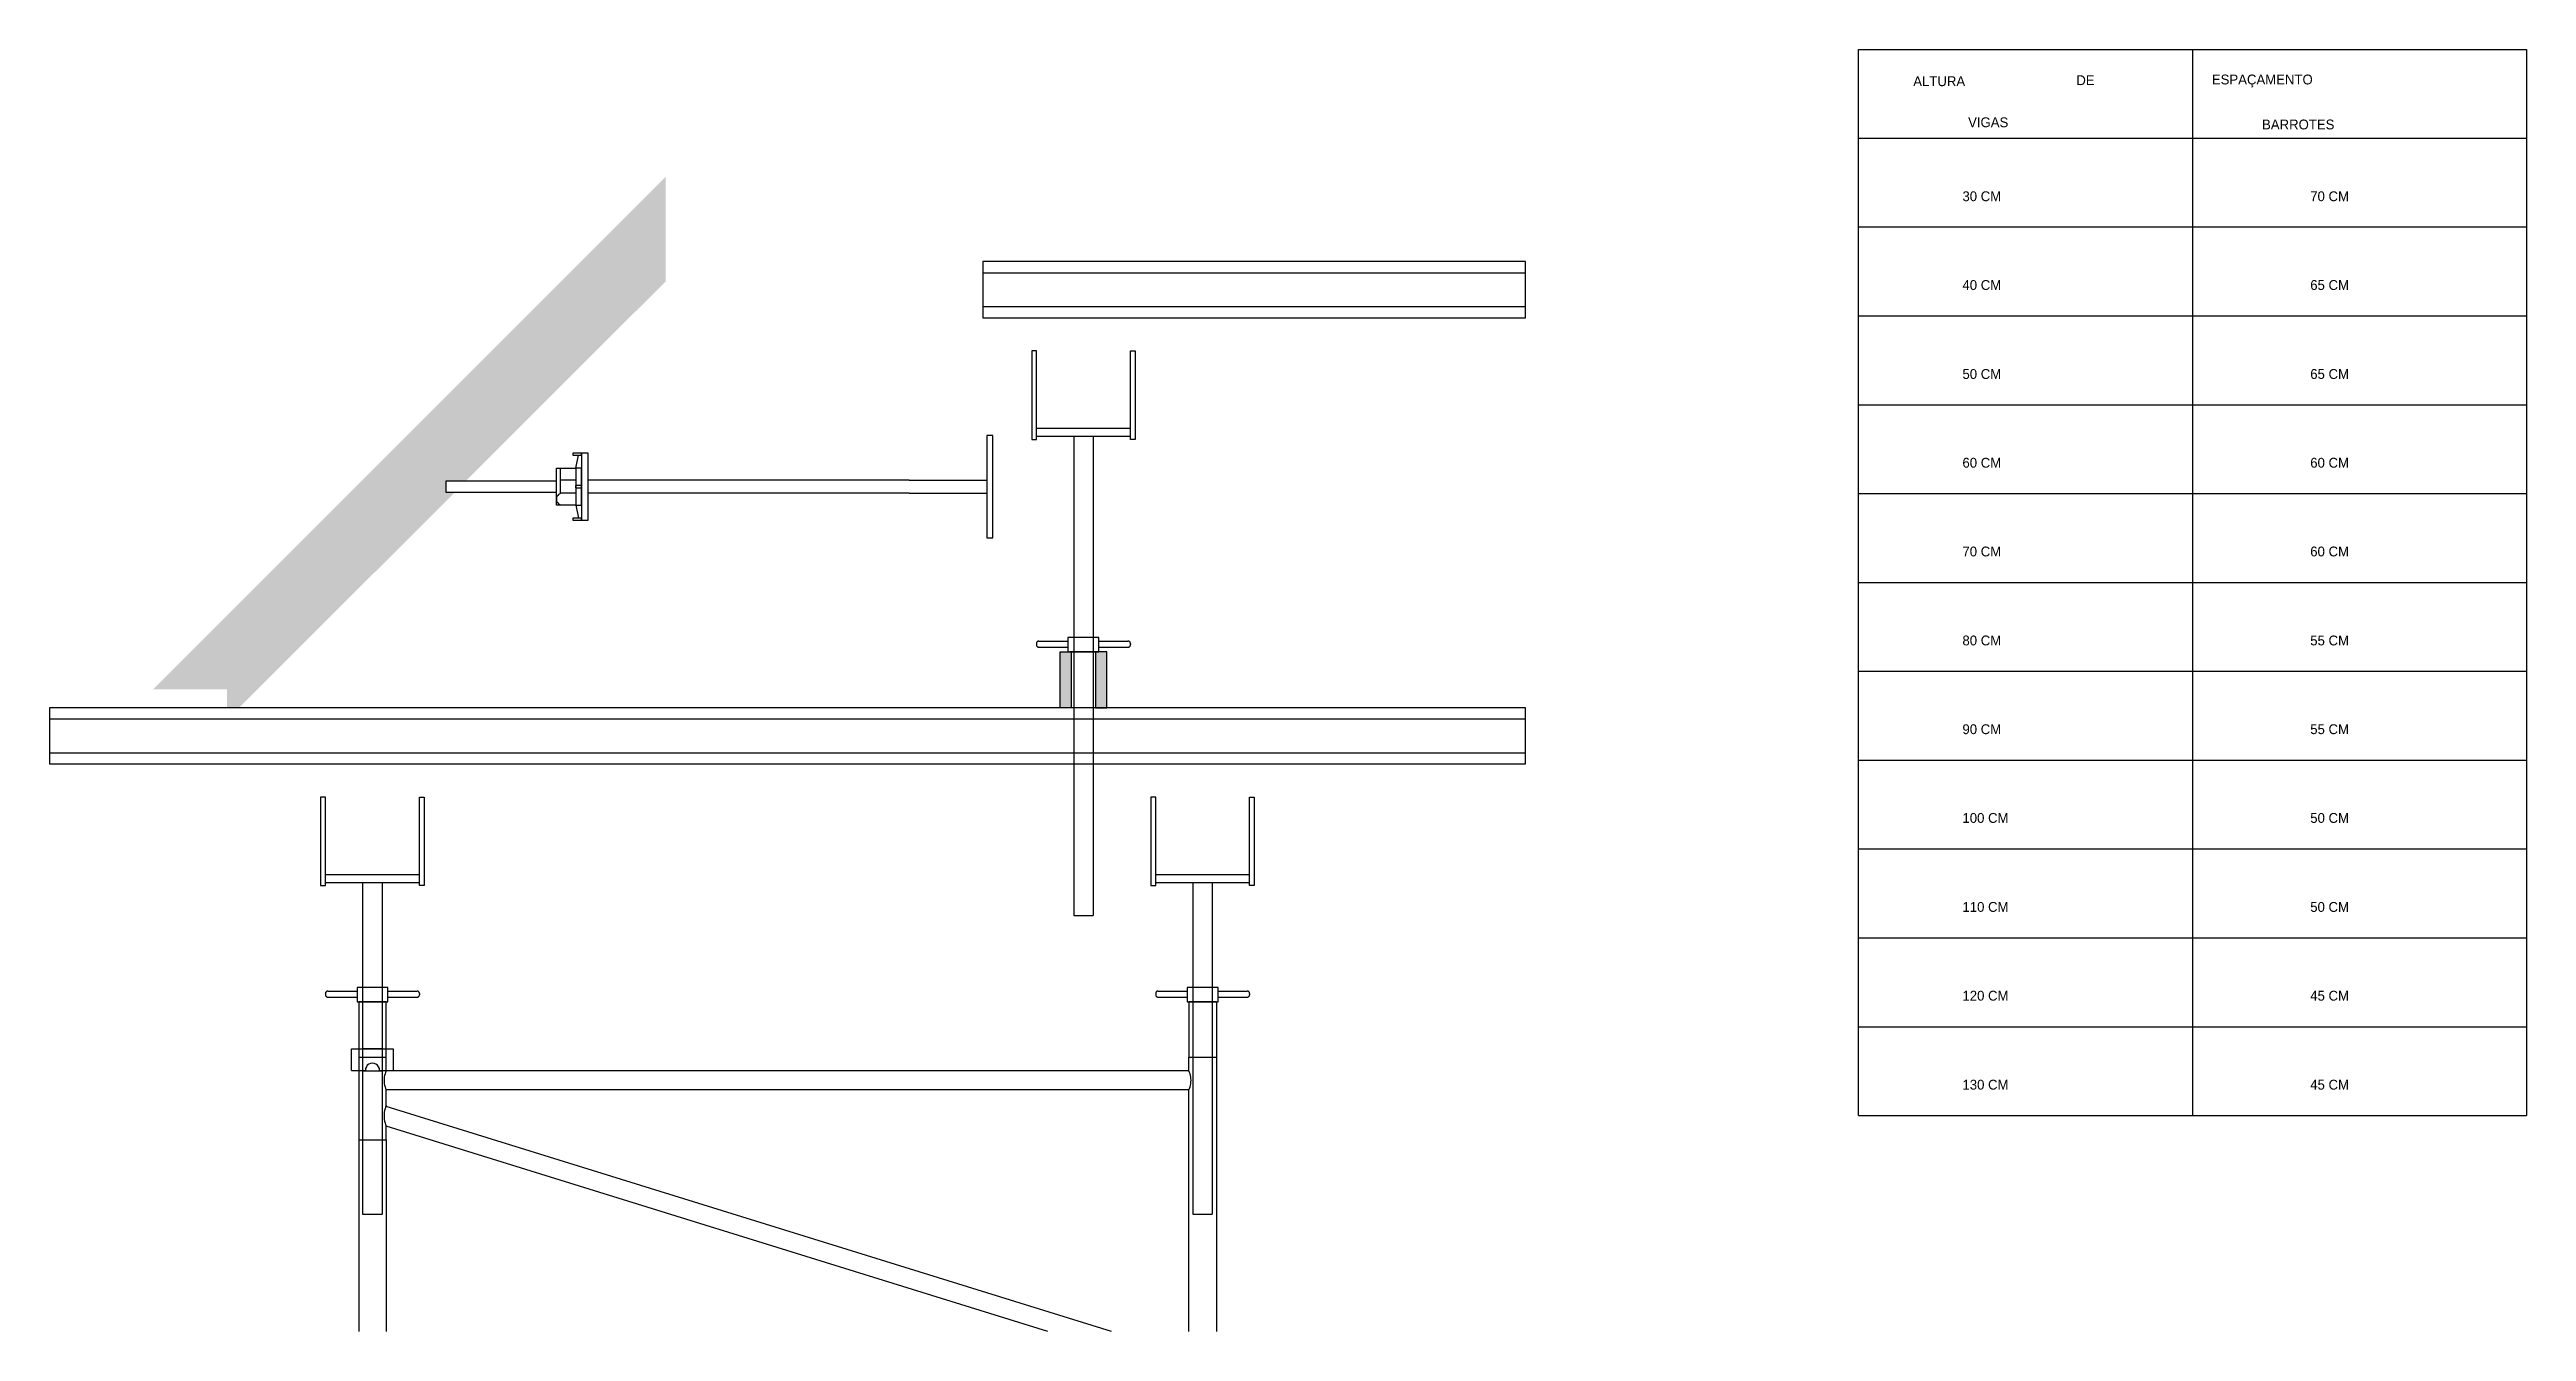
# Model space of a CAD drawing. Header units: metres. Extents: x 230 to 3694, y -1092 to 278.
# Drawn here: x 1909 to 2916, y -296 to 225 of the extents above; entities that cross this region are included whole.
import ezdxf

# ---------------------------------------------------------------- set-up
doc = ezdxf.new("R2010")
doc.units = ezdxf.units.M
for name, color, linetype in [('BARRA DE ANCORAGEM', 7, 'Continuous'), ('Demarcação 2', 254, 'Continuous'), ('Escoras', 2, 'Continuous'), ('Forcador', 251, 'Continuous'), ('GARFOS', 7, 'Continuous'), ('Perfil Metálico', 251, 'Continuous')]:
    doc.layers.add(name, color=color, linetype=linetype)

msp = doc.modelspace()

# ---------------------------------------------------------------- texts
at = {"layer": 'GARFOS'}
for s, p in [('ALTURA   ', (2667, 210.1)), ('DE', (2733.3, 210.5)), ('ESPAÇAMENTO', (2788.4, 210.8)), ('VIGAS', (2689.3, 193.4)), ('BARROTES', (2808.8, 192.5)), ('30 CM', (2687, 163.3)), ('70 CM', (2828.4, 163.3)), ('40 CM', (2687, 127.2)), ('65 CM', (2828.4, 127.2)), ('50 CM', (2687, 91)), ('65 CM', (2828.4, 91)), ('60 CM', (2687, 54.9)), ('60 CM', (2828.4, 54.9)), ('70 CM', (2687, 18.8)), ('60 CM', (2828.4, 18.8)), ('80 CM', (2687, -17.4)), ('55 CM', (2828.4, -17.4)), ('90 CM', (2687, -53.5)), ('55 CM', (2828.4, -53.5)), ('100 CM', (2687, -89.6)), ('50 CM', (2828.4, -89.6)), ('110 CM', (2687, -125.8)), ('50 CM', (2828.4, -125.8)), ('120 CM', (2687, -161.9)), ('45 CM', (2828.4, -161.9)), ('130 CM', (2687, -198.1)), ('45 CM', (2828.4, -198.1))]:
    msp.add_text(s, height=4, dxfattribs=at).set_placement(p)

# ---------------------------------------------------------------- hatches: boundary and pattern name
at = {"layer": 'Demarcação 2'}
h = msp.add_hatch(color=8, dxfattribs=at)
h.dxf.hatch_style = 1
h.paths.add_polyline_path([(2159.8, 130.7), (2159.8, 173.2), (1951.4, -35.3), (1981.4, -35.3), (1981.4, -42.8), (1986.3, -42.8), (2074.1, 44.9), (2070.4, 44.9), (2070.4, 49.4), (2078.5, 49.4)])
at = {"layer": 'Perfil Metálico'}
h = msp.add_hatch(color=8, dxfattribs=at)
h.dxf.hatch_style = 1
h.paths.add_polyline_path([(2320.2, -42.8), (2324.7, -42.8), (2324.7, -20), (2320.2, -20)])
h = msp.add_hatch(color=8, dxfattribs=at)
h.dxf.hatch_style = 1
h.paths.add_polyline_path([(2334.6, -42.8), (2339.1, -42.8), (2339.1, -20), (2334.6, -20)])

# ---------------------------------------------------------------- linework, layer by layer
at = {"layer": 'BARRA DE ANCORAGEM'}
for p, q in [((2125.6, 60.8), (2125.6, 33.5)), ((2123.3, 54.7), (2124.4, 60)), ((2115.6, 43.1), (2115.4, 42.6)), ((2115.4, 42.6), (2115.4, 42.1)), ((2115.4, 42.1), (2115.4, 41.5)), ((2115.4, 41.5), (2115.6, 41)), ((2115.9, 43.6), (2115.6, 43.1)), ((2115.6, 41), (2115.9, 40.6)), ((2116.2, 44), (2115.9, 43.6)), ((2115.9, 40.6), (2116.2, 40.2)), ((2116.7, 44.3), (2116.2, 44)), ((2117.1, 44.5), (2116.7, 44.3)), ((2159.8, 49.8), (2128.3, 49.8)), ((2159.8, 44.5), (2128.3, 44.5)), ((2258.8, 49.8), (2159.8, 49.8)), ((2258.8, 44.5), (2159.8, 44.5)), ((2258.8, 49.8), (2290.4, 49.8)), ((2258.8, 44.5), (2290.4, 44.5)), ((2116.2, 40.2), (2116.7, 39.9)), ((2116.7, 39.9), (2117.1, 39.6)), ((2123.3, 39.6), (2124.4, 34.3))]:
    msp.add_line(p, q, dxfattribs=at)
for points in [[(2125.6, 60.8), (2122, 60.8), (2122, 60), (2125.6, 60)], [(2128.3, 33.5), (2128.3, 60.8), (2125.6, 60.8), (2125.6, 33.5)], [(2292.8, 26.3), (2292.8, 68), (2290.4, 68), (2290.4, 26.3)], [(2125.6, 54.7), (2123.3, 54.7), (2123.3, 39.6), (2125.6, 39.6)], [(2115.4, 49.4), (2070.4, 49.4), (2070.4, 44.9), (2115.4, 44.9)], [(2125.6, 34.3), (2122, 34.3), (2122, 33.5), (2125.6, 33.5)]]:
    msp.add_lwpolyline(points, close=True, dxfattribs=at)
for points in [[(2123.3, 39.6), (2115.4, 39.6), (2115.4, 54.7), (2123.3, 54.7)], [(2123.3, 49.8), (2117.1, 49.8), (2117.1, 54.7)], [(2123.3, 44.5), (2117.1, 44.5), (2117.1, 49.8)], [(2123.3, 46.7), (2125.6, 46.7), (2125.6, 47.6), (2123.3, 47.6), (2123.3, 46.7), (2123.3, 47.6)]]:
    msp.add_lwpolyline(points, dxfattribs=at)
at = {"layer": 'Escoras'}
for p, q in [((2335.3, -20), (2324, -20)), ((2035, -162.4), (2035, -296.5)), ((2046.2, -162.4), (2035, -162.4)), ((2046.2, -184.9), (2046.2, -162.4)), ((2383.7, -162.4), (2372.5, -162.4)), ((2372.5, -162.4), (2372.5, -184.9)), ((2383.7, -162.4), (2383.7, -296.5)), ((2032.1, -181.5), (2049, -181.5)), ((2032.1, -190.3), (2032.1, -181.5)), ((2032.1, -190.3), (2037.7, -190.3)), ((2035, -184.9), (2046.2, -184.9)), ((2044.5, -181.5), (2036.6, -181.5)), ((2044.5, -190.6), (2036.6, -190.6)), ((2037.8, -189.5), (2037.7, -190.3)), ((2038.1, -188.8), (2037.8, -189.5)), ((2038.5, -188.2), (2038.1, -188.8)), ((2039.1, -187.8), (2038.5, -188.2)), ((2039.8, -187.5), (2039.1, -187.8)), ((2040.6, -187.4), (2039.8, -187.5)), ((2041.3, -187.5), (2040.6, -187.4)), ((2042, -187.8), (2041.3, -187.5)), ((2042.7, -188.2), (2042, -187.8)), ((2043.1, -188.8), (2042.7, -188.2)), ((2043.4, -189.5), (2043.1, -188.8)), ((2043.5, -190.3), (2043.4, -189.5)), ((2043.5, -190.3), (2049, -190.3)), ((2045.9, -191.1), (2045.7, -191.7)), ((2046.2, -190.5), (2045.9, -191.1)), ((2046.2, -190.5), (2046.2, -184.9)), ((2372.5, -190.5), (2046.2, -190.5)), ((2049, -181.5), (2049, -190.3)), ((2372.5, -184.9), (2383.7, -184.9)), ((2372.5, -190.5), (2372.5, -184.9)), ((2372.7, -191.1), (2372.5, -190.5)), ((2373, -191.7), (2372.7, -191.1)), ((2045.4, -193), (2045.3, -193.7)), ((2045.3, -193.7), (2045.3, -194.3)), ((2045.3, -194.3), (2045.3, -195)), ((2045.3, -195), (2045.4, -195.7)), ((2045.5, -192.4), (2045.4, -193)), ((2045.4, -195.7), (2045.5, -196.3)), ((2045.7, -191.7), (2045.5, -192.4)), ((2045.5, -196.3), (2045.7, -197)), ((2045.7, -197), (2045.9, -197.6)), ((2045.9, -197.6), (2046.2, -198.2)), ((2372.5, -198.2), (2046.2, -198.2)), ((2046.2, -204.5), (2046.2, -198.2)), ((2372.5, -198.2), (2372.7, -197.6)), ((2372.5, -296.5), (2372.5, -198.2)), ((2372.7, -197.6), (2373, -197)), ((2373.1, -192.4), (2373, -191.7)), ((2373, -197), (2373.1, -196.3)), ((2373.3, -193), (2373.1, -192.4)), ((2373.1, -196.3), (2373.3, -195.7)), ((2373.3, -193.7), (2373.3, -193)), ((2373.4, -194.3), (2373.3, -193.7)), ((2373.3, -195), (2373.4, -194.3)), ((2373.3, -195.7), (2373.3, -195)), ((2045.4, -207.3), (2045.3, -208)), ((2045.3, -208), (2045.3, -208.8)), ((2045.3, -208.8), (2045.3, -209.5)), ((2045.3, -209.5), (2045.4, -210.2)), ((2045.5, -206.6), (2045.4, -207.3)), ((2045.4, -210.2), (2045.5, -210.9)), ((2045.7, -205.9), (2045.5, -206.6)), ((2045.5, -210.9), (2045.7, -211.7)), ((2045.9, -205.2), (2045.7, -205.9)), ((2046.2, -204.5), (2045.9, -205.2)), ((2341, -296.5), (2046.2, -205)), ((2035, -218.6), (2046.2, -218.6)), ((2045.7, -211.7), (2045.9, -212.3)), ((2045.9, -212.3), (2046.2, -213)), ((2315.2, -296.5), (2046.2, -213)), ((2046.2, -218.6), (2046.2, -213)), ((2046.2, -218.6), (2046.2, -296.5))]:
    msp.add_line(p, q, dxfattribs=at)
at = {"layer": 'Forcador'}
for p, q in [((2310.5, 70.9), (2348.8, 70.9)), ((2310.5, 67.7), (2348.8, 67.7)), ((2325.7, 67.7), (2325.7, -42.8)), ((2333.6, 67.7), (2333.6, -42.8)), ((2310.6, -16.3), (2310.5, -16.4)), ((2310.5, -16.4), (2310.5, -16.5)), ((2310.5, -16.5), (2310.5, -16.7)), ((2310.5, -16.7), (2310.5, -17.1)), ((2310.5, -17.1), (2310.5, -17.3)), ((2310.5, -17.3), (2310.5, -17.4)), ((2310.5, -17.4), (2310.6, -17.5)), ((2310.7, -16.1), (2310.6, -16.2)), ((2310.6, -16.2), (2310.6, -16.3)), ((2310.6, -17.5), (2310.6, -17.6)), ((2310.6, -17.6), (2310.7, -17.7)), ((2310.8, -16), (2310.7, -16.1)), ((2310.7, -17.7), (2310.8, -17.8)), ((2310.9, -15.9), (2310.8, -16)), ((2310.8, -17.8), (2310.9, -17.9)), ((2311, -15.8), (2310.9, -15.9)), ((2310.9, -17.9), (2311, -18)), ((2311.1, -15.7), (2311, -15.8)), ((2311, -18), (2311.1, -18.1)), ((2311.3, -15.7), (2311.1, -15.7)), ((2311.1, -18.1), (2311.3, -18.1)), ((2311.4, -15.7), (2311.3, -15.7)), ((2311.3, -18.1), (2311.4, -18.1)), ((2311.5, -15.7), (2311.4, -15.7)), ((2311.4, -18.1), (2311.5, -18.1)), ((2311.5, -15.7), (2323.3, -15.7)), ((2311.5, -18.1), (2323.3, -18.1)), ((2335.9, -15.7), (2347.7, -15.7)), ((2335.9, -18.1), (2347.7, -18.1)), ((2347.9, -15.7), (2347.7, -15.7)), ((2347.7, -18.1), (2347.9, -18.1)), ((2348, -15.7), (2347.9, -15.7)), ((2347.9, -18.1), (2348, -18.1)), ((2348.1, -15.7), (2348, -15.7)), ((2348, -18.1), (2348.1, -18.1)), ((2348.3, -15.8), (2348.1, -15.7)), ((2348.1, -18.1), (2348.3, -18)), ((2348.4, -15.9), (2348.3, -15.8)), ((2348.3, -18), (2348.4, -17.9)), ((2348.5, -16), (2348.4, -15.9)), ((2348.4, -17.9), (2348.5, -17.8)), ((2348.6, -16.1), (2348.5, -16)), ((2348.5, -17.8), (2348.6, -17.7)), ((2348.6, -16.2), (2348.6, -16.1)), ((2348.7, -16.3), (2348.6, -16.2)), ((2348.6, -17.6), (2348.7, -17.5)), ((2348.6, -17.7), (2348.6, -17.6)), ((2348.7, -16.4), (2348.7, -16.3)), ((2348.8, -16.5), (2348.7, -16.4)), ((2348.7, -17.4), (2348.8, -17.3)), ((2348.7, -17.5), (2348.7, -17.4)), ((2348.8, -16.7), (2348.8, -16.5)), ((2348.8, -16.7), (2348.8, -17.1)), ((2348.8, -17.3), (2348.8, -17.1)), ((2325.7, -42.8), (2325.7, -65.6)), ((2333.6, -42.8), (2333.6, -65.6)), ((2325.7, -65.6), (2325.7, -127.3)), ((2333.6, -65.6), (2333.6, -127.3)), ((2021.5, -110.6), (2059.7, -110.6)), ((2359, -110.6), (2397.2, -110.6)), ((2021.5, -113.8), (2059.7, -113.8)), ((2036.6, -113.8), (2036.6, -248.8)), ((2044.5, -113.8), (2044.5, -248.8)), ((2359, -113.8), (2397.2, -113.8)), ((2374.1, -113.8), (2374.1, -248.8)), ((2382, -113.8), (2382, -248.8)), ((2325.7, -127.3), (2333.6, -127.3)), ((2021.6, -158.5), (2021.5, -158.6)), ((2021.5, -158.6), (2021.5, -158.8)), ((2021.5, -158.8), (2021.5, -158.9)), ((2021.5, -158.9), (2021.5, -159)), ((2021.5, -159), (2021.5, -159.5)), ((2021.5, -159.5), (2021.5, -159.6)), ((2021.5, -159.6), (2021.5, -159.7)), ((2021.5, -159.7), (2021.5, -159.9)), ((2021.5, -159.9), (2021.6, -160)), ((2021.7, -158.4), (2021.6, -158.5)), ((2021.6, -160), (2021.7, -160.1)), ((2021.8, -158.3), (2021.7, -158.4)), ((2021.7, -160.1), (2021.8, -160.2)), ((2021.9, -158.2), (2021.8, -158.3)), ((2021.8, -160.2), (2021.9, -160.3)), ((2022, -158.1), (2021.9, -158.2)), ((2021.9, -160.3), (2022, -160.4)), ((2022.1, -158.1), (2022, -158.1)), ((2022, -160.4), (2022.1, -160.4)), ((2022.2, -158), (2022.1, -158.1)), ((2022.1, -160.4), (2022.2, -160.5)), ((2022.3, -158), (2022.2, -158)), ((2022.2, -160.5), (2022.3, -160.5)), ((2022.5, -158), (2022.3, -158)), ((2022.3, -160.5), (2022.5, -160.5)), ((2022.5, -158), (2034.3, -158)), ((2022.5, -160.5), (2034.3, -160.5)), ((2046.9, -158), (2058.7, -158)), ((2046.9, -160.5), (2058.7, -160.5)), ((2058.8, -158), (2058.7, -158)), ((2058.7, -160.5), (2058.8, -160.5)), ((2059, -158), (2058.8, -158)), ((2058.8, -160.5), (2059, -160.5)), ((2059.1, -158.1), (2059, -158)), ((2059, -160.5), (2059.1, -160.4)), ((2059.2, -158.1), (2059.1, -158.1)), ((2059.1, -160.4), (2059.2, -160.4)), ((2059.3, -158.2), (2059.2, -158.1)), ((2059.2, -160.4), (2059.3, -160.3)), ((2059.4, -158.3), (2059.3, -158.2)), ((2059.3, -160.3), (2059.4, -160.2)), ((2059.5, -158.4), (2059.4, -158.3)), ((2059.4, -160.2), (2059.5, -160.1)), ((2059.6, -158.5), (2059.5, -158.4)), ((2059.5, -160.1), (2059.6, -160)), ((2059.6, -158.6), (2059.6, -158.5)), ((2059.7, -158.8), (2059.6, -158.6)), ((2059.6, -159.9), (2059.7, -159.7)), ((2059.6, -160), (2059.6, -159.9)), ((2059.7, -158.9), (2059.7, -158.8)), ((2059.7, -159), (2059.7, -158.9)), ((2059.7, -159), (2059.7, -159.5)), ((2059.7, -159.6), (2059.7, -159.5)), ((2059.7, -159.7), (2059.7, -159.6)), ((2359.1, -158.5), (2359, -158.6)), ((2359, -158.6), (2359, -158.8)), ((2359, -158.8), (2359, -158.9)), ((2359, -158.9), (2359, -159)), ((2359, -159), (2359, -159.5)), ((2359, -159.5), (2359, -159.6)), ((2359, -159.6), (2359, -159.7)), ((2359, -159.7), (2359, -159.9)), ((2359, -159.9), (2359.1, -160)), ((2359.2, -158.4), (2359.1, -158.5)), ((2359.1, -160), (2359.2, -160.1)), ((2359.3, -158.3), (2359.2, -158.4)), ((2359.2, -160.1), (2359.3, -160.2)), ((2359.4, -158.2), (2359.3, -158.3)), ((2359.3, -160.2), (2359.4, -160.3)), ((2359.5, -158.1), (2359.4, -158.2)), ((2359.4, -160.3), (2359.5, -160.4)), ((2359.6, -158.1), (2359.5, -158.1)), ((2359.5, -160.4), (2359.6, -160.4)), ((2359.7, -158), (2359.6, -158.1)), ((2359.6, -160.4), (2359.7, -160.5)), ((2359.8, -158), (2359.7, -158)), ((2359.7, -160.5), (2359.8, -160.5)), ((2360, -158), (2359.8, -158)), ((2359.8, -160.5), (2360, -160.5)), ((2360, -158), (2371.8, -158)), ((2360, -160.5), (2371.8, -160.5)), ((2384.4, -158), (2396.2, -158)), ((2384.4, -160.5), (2396.2, -160.5)), ((2396.3, -158), (2396.2, -158)), ((2396.2, -160.5), (2396.3, -160.5)), ((2396.5, -158), (2396.3, -158)), ((2396.3, -160.5), (2396.5, -160.5)), ((2396.6, -158.1), (2396.5, -158)), ((2396.5, -160.5), (2396.6, -160.4)), ((2396.7, -158.1), (2396.6, -158.1)), ((2396.6, -160.4), (2396.7, -160.4)), ((2396.8, -158.2), (2396.7, -158.1)), ((2396.7, -160.4), (2396.8, -160.3)), ((2396.9, -158.3), (2396.8, -158.2)), ((2396.8, -160.3), (2396.9, -160.2)), ((2397, -158.4), (2396.9, -158.3)), ((2396.9, -160.2), (2397, -160.1)), ((2397.1, -158.5), (2397, -158.4)), ((2397, -160.1), (2397.1, -160)), ((2397.1, -158.6), (2397.1, -158.5)), ((2397.2, -158.8), (2397.1, -158.6)), ((2397.1, -159.9), (2397.2, -159.7)), ((2397.1, -160), (2397.1, -159.9)), ((2397.2, -158.9), (2397.2, -158.8)), ((2397.2, -159), (2397.2, -158.9)), ((2397.2, -159), (2397.2, -159.5)), ((2397.2, -159.6), (2397.2, -159.5)), ((2397.2, -159.7), (2397.2, -159.6)), ((2036.6, -248.8), (2044.5, -248.8)), ((2374.1, -248.8), (2382, -248.8))]:
    msp.add_line(p, q, dxfattribs=at)
for points in [[(2308.6, 102.4), (2308.6, 66.4), (2310.5, 66.4), (2310.5, 102.4)], [(2350.7, 102.4), (2350.7, 66.4), (2348.8, 66.4), (2348.8, 102.4)], [(2323.3, -14.2), (2323.3, -20), (2335.9, -20), (2335.9, -14.2)], [(2019.5, -79.1), (2019.5, -115.1), (2021.5, -115.1), (2021.5, -79.1)], [(2061.6, -79.1), (2061.6, -115.1), (2059.7, -115.1), (2059.7, -79.1)], [(2357, -79.1), (2357, -115.1), (2359, -115.1), (2359, -79.1)], [(2399.1, -79.1), (2399.1, -115.1), (2397.2, -115.1), (2397.2, -79.1)], [(2034.3, -156.5), (2034.3, -162.4), (2046.9, -162.4), (2046.9, -156.5)], [(2371.8, -156.5), (2371.8, -162.4), (2384.4, -162.4), (2384.4, -156.5)]]:
    msp.add_lwpolyline(points, close=True, dxfattribs=at)
at = {"layer": 'GARFOS'}
for p, q in [((2644.8, -208.6), (2644.8, 225)), ((2644.8, 225), (2916.3, 225)), ((2780.5, 225), (2780.5, -208.6)), ((2916.3, 225), (2916.3, -208.6)), ((2644.8, 188.9), (2916.3, 188.9)), ((2644.8, 152.8), (2916.3, 152.8)), ((2644.8, 116.6), (2916.3, 116.6)), ((2644.8, 80.5), (2916.3, 80.5)), ((2644.8, 44.4), (2916.3, 44.4)), ((2644.8, 8.2), (2916.3, 8.2)), ((2644.8, -27.9), (2916.3, -27.9)), ((2644.8, -64.1), (2916.3, -64.1)), ((2644.8, -100.2), (2916.3, -100.2)), ((2644.8, -136.3), (2916.3, -136.3)), ((2644.8, -172.5), (2916.3, -172.5)), ((2644.8, -208.6), (2916.3, -208.6))]:
    msp.add_line(p, q, dxfattribs=at)
at = {"layer": 'Perfil Metálico'}
for p, q in [((2288.8, 134.2), (2509.3, 134.2)), ((2288.8, 120.4), (2509.3, 120.4)), ((1909.3, -47.3), (2509.3, -47.3)), ((1909.3, -61.1), (2509.3, -61.1))]:
    msp.add_line(p, q, dxfattribs=at)
for points in [[(2288.8, 115.9), (2509.3, 115.9), (2509.3, 138.7), (2288.8, 138.7)], [(2324.7, -42.8), (2320.2, -42.8), (2320.2, -20), (2324.7, -20)], [(2334.6, -42.8), (2339.1, -42.8), (2339.1, -20), (2334.6, -20)], [(1909.3, -65.6), (2509.3, -65.6), (2509.3, -42.8), (1909.3, -42.8)]]:
    msp.add_lwpolyline(points, close=True, dxfattribs=at)

msp.set_redraw_order([(e.dxf.handle, doc.entitydb.next_handle()) for e in msp.query("TEXT MTEXT ATTDEF DIMENSION ARC_DIMENSION")])  # texts and dimensions are drawn at this point

doc.saveas('drawing.dxf')
